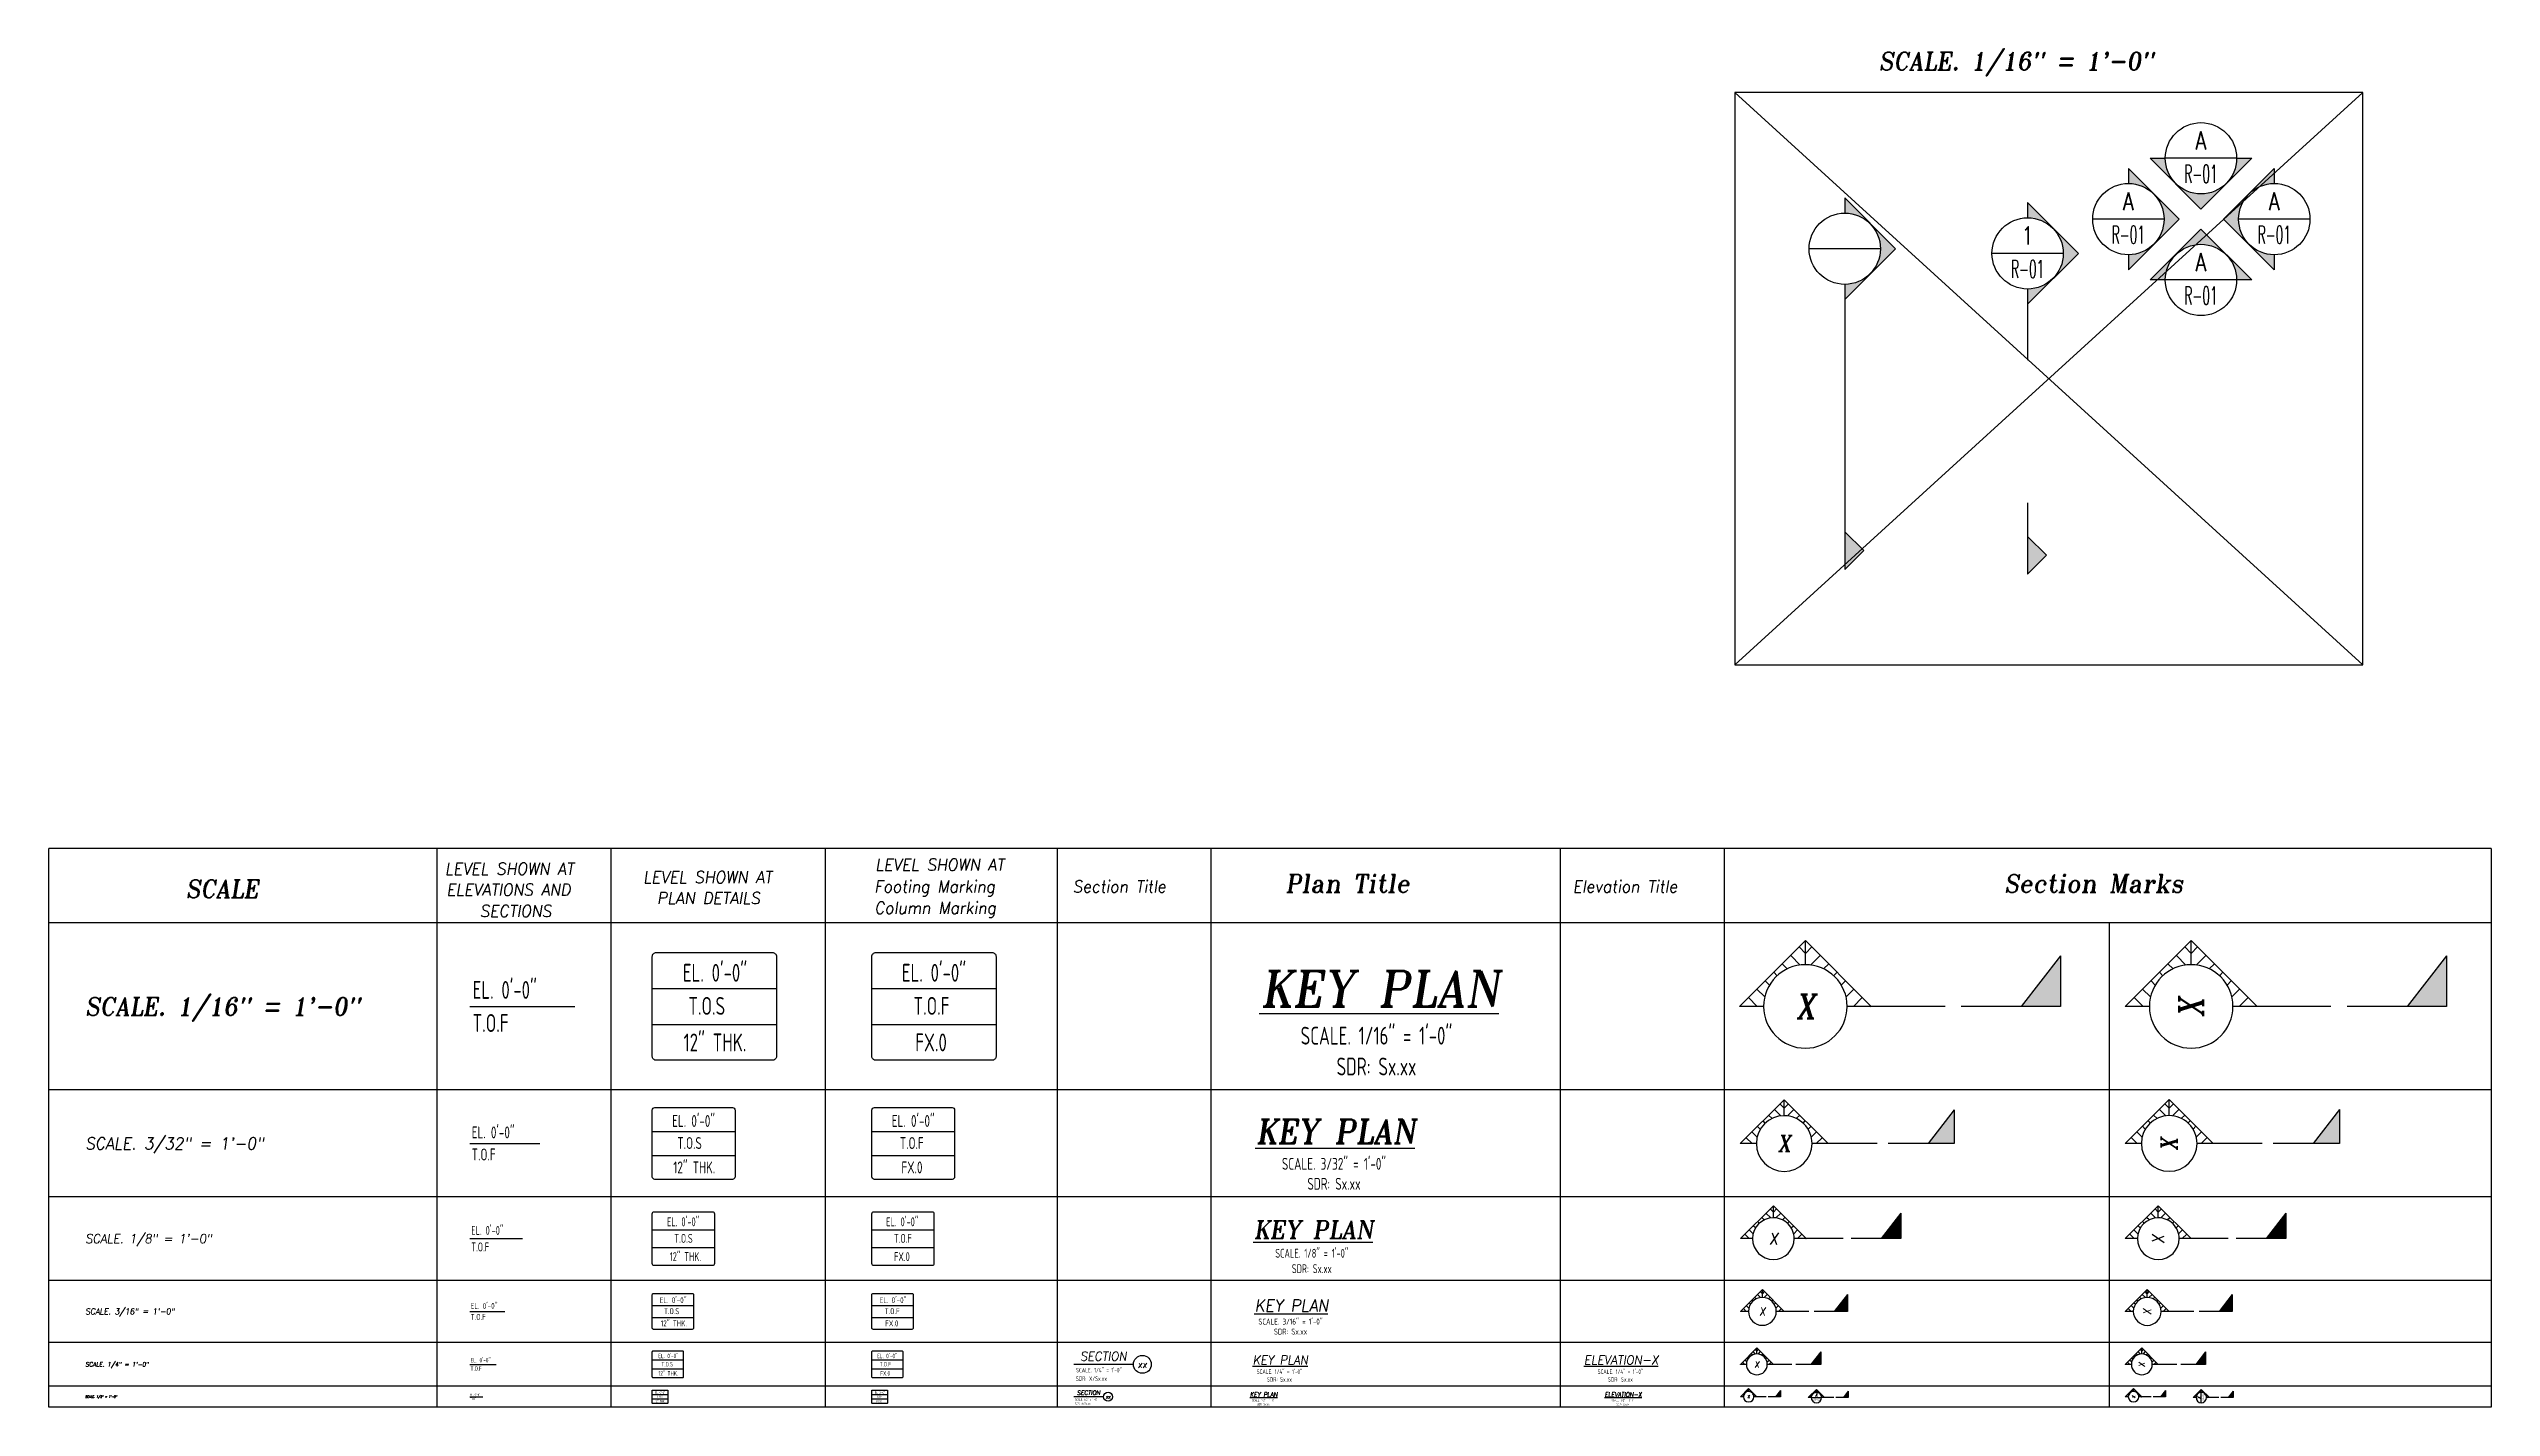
# Model space of a CAD drawing. Header units: inches. Extents: x 10095 to 38568, y -2433 to 4174.
# Drawn here: x 10095 to 12560, y 466 to 1837 of the extents above; entities that cross this region are included whole.
import ezdxf
from ezdxf.enums import TextEntityAlignment as Align

# ---------------------------------------------------------------- set-up
doc = ezdxf.new("R2010")
doc.units = ezdxf.units.IN
doc.header["$MEASUREMENT"] = 0
doc.layers.get('0').update_dxf_attribs({"linetype": 'CONTINUOUS'})
doc.layers.get('Defpoints').update_dxf_attribs({"linetype": 'CONTINUOUS'})
for name, color, linetype in [('0-25TEXT', 7, 'CONTINUOUS'), ('0-35TEXT', 3, 'CONTINUOUS'), ('0-50', 10, 'CONTINUOUS'), ('3', 3, 'CONTINUOUS'), ('FOOTING MARK', 3, 'CONTINUOUS'), ('Hgblock', 7, 'CONTINUOUS')]:
    doc.layers.add(name, color=color, linetype=linetype)
doc.styles.add('AR', font='ARCHQUIK.shx', dxfattribs={"width": 0.8})
doc.styles.add('ROMANS', font='romans.shx', dxfattribs={"width": 0.57})
doc.styles.add('ROMANT', font='romant')

msp = doc.modelspace()

# ---------------------------------------------------------------- texts
at = {"color": 7, "linetype": 'Continuous', "style": 'ROMANT', "oblique": 9, "width": 0.95}
for s, height, p in [('SCALE. 1/16" = 1\'-0"', 18, (11941.93262, 1816.04823)), ('LEVEL SHOWN AT', 12, (10494.47106, 1003.60802)), ('LEVEL SHOWN AT', 12, (10928.98116, 1007.74487)), ('SCALE', 18, (10233.04053, 980.26932)), ('ELEVATIONS AND', 12, (10496.08664, 982.5044)), ('LEVEL SHOWN AT', 12, (10694.57378, 995.10721)), ('Footing Marking', 12, (10927.97756, 985.70511)), ('Section Title', 12, (11128.25817, 985.70511)), ('Plan Title', 18, (11342.95018, 985.70511)), ('Elevation Title', 12, (11632.88403, 985.70511)), ('Section Marks', 18, (12068.62415, 985.70511)), ('SECTIONS', 12, (10529.73081, 960.92846)), ('PLAN DETAILS', 12, (10708.56652, 974.00359)), ('Column Marking', 12, (10927.97756, 964.17426)), ('SCALE. 1/16" = 1\'-0"', 18, (10131.52833, 861.55507)), ('SCALE. 3/32" = 1\'-0"', 12, (10131.52833, 726.25531)), ('SCALE. 1/8" = 1\'-0"', 9, (10131.52833, 631.58469)), ('SCALE. 3/16" = 1\'-0"', 6, (10131.52833, 559.63634)), ('SCALE. 1/4" = 1\'-0"', 4.5, (10131.52833, 506.89447)), ('SCALE. 1/2" = 1\'-0"', 2.25, (10131.52833, 475.32463))]:
    msp.add_text(s, height=height, dxfattribs=at).set_placement(p)
for s, height, p in [('%%UKEY PLAN', 36, (11438.43648, 870.55507)), ('%%UKEY PLAN', 24, (11393.69148, 732.25531)), ('%%UKEY PLAN', 18, (11371.31898, 636.08469)), ('%%UKEY PLAN', 12, (11348.94648, 562.63634)), ('%%UKEY PLAN', 9, (11337.76023, 509.14447)), ('%%UELEVATION-X', 9, (11681.87749, 509.14447)), ('%%UKEY PLAN', 4.5, (11320.98085, 476.44963)), ('%%UELEVATION-X', 4.5, (11683.82673, 476.44963))]:
    msp.add_text(s, height=height, dxfattribs=at).set_placement(p, align=Align.CENTER)
at = {"layer": '0-35TEXT', "style": 'AR'}
for s, height, width, p in [('EL. 0\'-0"', 17.99955, 0.8, (10767.10092, 895.52911)), ('T.O.S', 17.99955, 0.8, (10758.7895, 862.0999)), ('12" THK.', 17.99955, 0.8, (10767.10642, 825.20636)), ('SCALE. 1/16" = 1\'-0"', 17.99955, 0.8, (11434.77814, 832.03002)), ('SDR: Sx.xx', 17.99955, 0.8, (11434.77814, 800.91483)), ('EL. 0\'-0"', 11.9997, 0.8, (10745.45573, 748.90467)), ('12" THK.', 11.9997, 0.8, (10746.13692, 702.02284)), ('T.O.S', 11.9997, 0.8, (10741.41889, 726.61853)), ('SCALE. 3/32" = 1\'-0"', 12, 0.8, (11391.86231, 705.6488)), ('SDR: Sx.xx', 12, 0.8, (11391.86231, 685.47323)), ('EL. 0\'-0"', 8.999775, 0.8, (10734.88009, 648.57171)), ('12" THK.', 8.999775, 0.8, (10737.21087, 613.41033)), ('T.O.S', 8.999775, 0.8, (10735.32472, 631.8571)), ('SCALE. 1/8" = 1\'-0"', 8.999775, 0.8, (11369.48981, 616.82216)), ('SDR: Sx.xx', 8.999775, 0.8, (11369.48981, 601.26457)), ('EL. 0\'-0"', 5.99985, 0.8, (10724.88311, 570.96102)), ('12" THK.', 5.99985, 0.8, (10725.53962, 547.5201)), ('T.O.S', 5.99985, 0.8, (10723.33189, 559.81795)), ('SCALE. 3/16" = 1\'-0"', 6, 0.8, (11348.03189, 549.33309)), ('SDR: Sx.xx', 6, 0.8, (11348.03189, 539.2453)), ('EL. 0\'-0"', 4.499887, 0.8, (10720.03869, 515.38798)), ('12" THK.', 4.499887, 0.8, (10719.856, 497.80729)), ('T.O.S', 4.499887, 0.8, (10718.85411, 507.03067)), ('SCALE. 1/4" = 1\'-0"', 4.4998875, 0.8, (11336.84564, 499.51321)), ('SDR: Sx.xx', 4.499887, 0.8, (11336.84564, 491.73441)), ('SCALE. 1/4" = 1\'-0"', 4.4998875, 0.8, (11680.96291, 499.51321)), ('SDR: Sx.xx', 4.499887, 0.8, (11680.96291, 491.73441)), ('12" THK.', 2.249944, 0.8, (10711.63618, 470.78105)), ('EL. 0\'-0"', 2.249944, 0.8, (10711.72543, 479.57139)), ('T.O.S', 2.249944, 0.8, (10711.61477, 475.39274)), ('SCALE. 1/2" = 1\'-0"', 2.2499437, 0.8, (11320.52356, 471.634)), ('SDR: Sx.xx', 2.249944, 0.8, (11320.52356, 467.74461)), ('SCALE. 1/2" = 1\'-0"', 2.2499437, 0.8, (11683.36944, 471.634)), ('SDR: Sx.xx', 2.249944, 0.8, (11683.36944, 467.74461)), ('XX-XX', 2, 0.7, (11879.02269, 472.6208))]:
    msp.add_text(s, height=height, dxfattribs=dict(at, width=width)).set_placement(p, align=Align.CENTER)
at = {"layer": '0-35TEXT', "style": 'AR', "width": 0.8}
for s, height, p in [('EL. 0\'-0"', 17.99955, (10522.43545, 878.23385)), ('T.O.F', 17.99955, (10522.43545, 844.80464)), ('EL. 0\'-0"', 11.9997, (10521.50121, 737.3745)), ('T.O.F', 11.9997, (10521.50121, 715.08836)), ('EL. 0\'-0"', 8.999775, (10521.03409, 639.92408)), ('T.O.F', 8.999775, (10521.03409, 623.20947)), ('EL. 0\'-0"', 5.99985, (10520.56696, 565.19594)), ('T.O.F', 5.99985, (10520.56696, 554.05286)), ('T.O.F', 4.499887, (10520.3334, 502.70686)), ('EL. 0\'-0"', 4.499887, (10520.3334, 511.06416)), ('SDR: X/Sx.xx', 4.4998875, (11131.34861, 492.51269)), ('SCALE. 1/4" = 1\'-0"', 4.4998875, (11131.5422, 501.06362)), ('T.O.F', 2.249944, (10519.98306, 473.23083)), ('EL. 0\'-0"', 2.249944, (10519.98306, 477.40948)), ('SDR: X/Sx.xx', 2.2499437, (11130.30514, 468.2628)), ('SCALE. 1/2" = 1\'-0"', 2.2499437, (11130.40193, 472.47087))]:
    msp.add_text(s, height=height, dxfattribs=at).set_placement(p)
at = {"layer": '0-35TEXT', "style": 'AR', "width": 0.7}
msp.add_text('XX-XX', height=2, rotation=90, dxfattribs=at).set_placement((12270.29728, 475.86224), align=Align.CENTER)
at = {"layer": 'FOOTING MARK', "style": 'AR', "width": 0.8}
for s, height, p in [('EL. 0\'-0"', 17.99955, (10988.11893, 895.52911)), ('T.O.F', 17.99955, (10985.59801, 862.0999)), ('FX.0', 17.99955, (10985.15096, 825.20636)), ('EL. 0\'-0"', 11.9997, (10967.14469, 748.90467)), ('T.O.F', 11.9997, (10965.71495, 726.61853)), ('FX.0', 11.9997, (10965.88934, 702.02284)), ('EL. 0\'-0"', 8.999775, (10956.09452, 648.57171)), ('T.O.F', 8.999775, (10956.71111, 631.8571)), ('FX.0', 8.999775, (10955.74645, 613.41033)), ('EL. 0\'-0"', 5.99985, (10946.86595, 570.96102)), ('T.O.F', 5.99985, (10945.90666, 559.81795)), ('FX.0', 5.99985, (10945.55095, 547.5201)), ('EL. 0\'-0"', 4.499887, (10940.9059, 515.38798)), ('T.O.F', 4.499887, (10938.95317, 507.03067)), ('FX.0', 4.499887, (10938.85501, 497.80729)), ('EL. 0\'-0"', 2.249944, (10933.59367, 479.57139)), ('T.O.F', 2.249944, (10932.80326, 475.39274)), ('FX.0', 2.249944, (10932.70687, 470.78105))]:
    msp.add_text(s, height=height, dxfattribs=at).set_placement(p, align=Align.CENTER)

# ---------------------------------------------------------------- blocks, each defined once
blk = doc.blocks.new('SECT1')
at = {"color": 7, "linetype": 'Continuous'}
blk.add_line((0.627, 0), (-0.627, 0), dxfattribs=at)
blk.add_circle((0.815, 0), 0.188, dxfattribs=at)
at = {"color": 7, "linetype": 'Continuous', "style": 'ROMANT', "oblique": 9, "width": 0.95}
blk.add_text('SECTION', height=0.1875, dxfattribs=at).set_placement((-0.006, 0.077), align=Align.CENTER)
blk.add_attdef('SECT1', text='', height=0.141, dxfattribs=at).set_placement((0.815, 0), align=Align.MIDDLE)
blk = doc.blocks.new('SECTARO')
at = {"linetype": 'Continuous'}
blk.add_line((33.32, 16.99), (20.13, 0), dxfattribs=at)
for p, q in [((33.32, 16.99), (33.32, 0)), ((33.32, 0), (0, 0))]:
    blk.add_line(p, q)
for points in [[(33.32, 0), (33.32, 16.99), (33.32, 0), (20.13, 0)], [(33.32, 16.99), (20.13, 0), (33.32, 0), (33.32, 16.99)]]:
    blk.add_solid(points, dxfattribs=at)
blk = doc.blocks.new('*X3')
at = {"color": 0, "linetype": 'Continuous'}
for p, q in [((-1.108, 0.278), (-1.075, 0.312)), ((-1.081, 0.217), (-1.031, 0.267)), ((-1.013, 0.197), (-0.986, 0.223)), ((-0.96, 0.161), (-0.942, 0.179)), ((-0.92, 0.112), (-0.898, 0.135)), ((-0.895, 0.05), (-0.854, 0.091)), ((-0.856, 0), (-0.81, 0.046)), ((-0.768, 0), (-0.765, 0.002))]:
    blk.add_line(p, q, dxfattribs=at)
blk = doc.blocks.new('*X2')
at = {"color": 0, "linetype": 'Continuous'}
for p, q in [((-1.108, 0.278), (-1.075, 0.312)), ((-0.96, 0.161), (-0.942, 0.179)), ((-0.856, 0), (-0.81, 0.046))]:
    blk.add_line(p, q, dxfattribs=at)
blk = doc.blocks.new('SECTNU')
at = {"linetype": 'Continuous'}
blk.add_line((-24.74, 0), (-32.81, 0), dxfattribs=at)
blk.add_line((0, 0), (-24.74, 0))
at = {"layer": '3'}
for p, q in [((-68.89, 0), (-46.81, 22.07)), ((-60.81, 0), (-68.89, 0))]:
    blk.add_line(p, q, dxfattribs=at)
at = {"layer": '3', "linetype": 'Continuous'}
blk.add_line((-46.81, 14), (-46.81, 22.07), dxfattribs=at)
at = {"layer": '3'}
for points in [[(-46.81, 22.07), (-24.74, 0), (-32.81, 0, 1)], [(-32.81, 0, 0.414214), (-46.81, 14)]]:
    blk.add_lwpolyline(points, format="xyb", dxfattribs=at)
for start, end in [(90, 180), (180, 0)]:
    blk.add_arc((-46.81, 0), 14, start, end, dxfattribs=at)
at = {"linetype": 'Continuous', "xscale": -64, "yscale": 64, "zscale": 64, "rotation": 359.9999999999999}
blk.add_blockref('*X3', (-117.73, 0), dxfattribs=at)
at = {"linetype": 'Continuous', "xscale": 64, "yscale": 64, "zscale": 64}
for name in ['*X3', '*X2']:
    blk.add_blockref(name, (24.1, 0), dxfattribs=at)
at = {"linetype": 'Continuous', "style": 'ROMANT', "oblique": 9, "width": 0.9}
blk.add_attdef('NO', text='', height=8, dxfattribs=at).set_placement((-46.81, 0), align=Align.MIDDLE)
blk = doc.blocks.new('section_elevation_mark1')
at = {"layer": 'Hgblock'}
for points in [[(0, 0.356), (0, 0.25, -0.414214), (0.25, 0, -0.414214), (0, -0.25), (0, -0.356), (0.356, 0)], [(0, -1.985), (0, -2.25), (0.133, -2.117)]]:
    blk.add_hatch(color=7, dxfattribs=at).paths.add_polyline_path(points)
at = {"layer": 'Hgblock', "color": 7}
for p, q in [((0.25, 0), (-0.25, 0)), ((0, -0.25), (0, -2.25)), ((0, -0.25), (0, -0.75)), ((0, -1.75), (0, -2.25))]:
    blk.add_line(p, q, dxfattribs=at)
for points in [[(0, -0.25), (0, -0.356), (0.356, 0), (0, 0.356), (0, 0.25)], [(0, -2.25), (0.133, -2.117), (0, -1.985)]]:
    blk.add_lwpolyline(points, dxfattribs=at)
blk.add_circle((0, 0), 0.25, dxfattribs=at)
at = {"layer": 'Hgblock', "color": 3, "style": 'ROMANS'}
for tag, width, p in [('NO', 0.8, (0, 0.125)), ('DWG', 0.5, (0, -0.109))]:
    blk.add_attdef(tag, text='', height=0.125, dxfattribs=dict(at, width=width)).set_placement(p, align=Align.MIDDLE_CENTER)
blk = doc.blocks.new('*U40')
at = {"layer": 'Hgblock'}
for points in [[(0, 0.356), (0, 0.25, -0.414214), (0.25, 0, -0.414214), (0, -0.25), (0, -0.356), (0.356, 0)], [(0, -1.985), (0, -2.25), (0.133, -2.117)]]:
    blk.add_hatch(color=7, dxfattribs=at).paths.add_polyline_path(points)
at = {"layer": 'Hgblock', "color": 7}
for p, q in [((0.25, 0), (-0.25, 0)), ((0, -0.25), (0, -0.75)), ((0, -1.75), (0, -2.25))]:
    blk.add_line(p, q, dxfattribs=at)
for points in [[(0, -0.25), (0, -0.356), (0.356, 0), (0, 0.356), (0, 0.25)], [(0, -2.25), (0.133, -2.117), (0, -1.985)]]:
    blk.add_lwpolyline(points, dxfattribs=at)
blk.add_circle((0, 0), 0.25, dxfattribs=at)
at = {"layer": 'Hgblock', "color": 3, "style": 'ROMANS'}
for tag, width, p in [('NO', 0.8, (0, 0.125)), ('DWG', 0.5, (0, -0.109))]:
    blk.add_attdef(tag, text='', height=0.125, dxfattribs=dict(at, width=width)).set_placement(p, align=Align.MIDDLE_CENTER)
blk = doc.blocks.new('*U36')
at = {"layer": 'Hgblock'}
blk.add_hatch(color=7, dxfattribs=at).paths.add_polyline_path([(0, 0.356), (0, 0.25, -0.414214), (0.25, 0, -0.414214), (0, -0.25), (0, -0.356), (0.356, 0)])
at = {"layer": 'Hgblock', "color": 7}
blk.add_line((0.25, 0), (-0.25, 0), dxfattribs=at)
blk.add_lwpolyline([(0, -0.25), (0, -0.356), (0.356, 0), (0, 0.356), (0, 0.25)], dxfattribs=at)
blk.add_circle((0, 0), 0.25, dxfattribs=at)
at = {"layer": 'Hgblock', "color": 3, "style": 'ROMANS'}
for tag, width, p in [('NO', 0.8, (0, 0.125)), ('DWG', 0.5, (0, -0.109))]:
    blk.add_attdef(tag, text='', height=0.125, dxfattribs=dict(at, width=width)).set_placement(p, align=Align.MIDDLE_CENTER)
blk = doc.blocks.new('*U37')
at = {"layer": 'Hgblock'}
blk.add_hatch(color=7, dxfattribs=at).paths.add_polyline_path([(0, 0.356), (0, 0.25, 0.414214), (-0.25, 0, 0.414214), (0, -0.25), (0, -0.356), (-0.356, 0)])
at = {"layer": 'Hgblock', "color": 7}
blk.add_line((0.25, 0), (-0.25, 0), dxfattribs=at)
blk.add_lwpolyline([(0, -0.25), (0, -0.356), (-0.356, 0), (0, 0.356), (0, 0.25)], dxfattribs=at)
blk.add_circle((0, 0), 0.25, dxfattribs=at)
at = {"layer": 'Hgblock', "color": 3, "style": 'ROMANS'}
for tag, width, p in [('NO', 0.8, (0, 0.125)), ('DWG', 0.5, (0, -0.109))]:
    blk.add_attdef(tag, text='', height=0.125, dxfattribs=dict(at, width=width)).set_placement(p, align=Align.MIDDLE_CENTER)
blk = doc.blocks.new('*U38')
at = {"layer": 'Hgblock'}
blk.add_hatch(color=7, dxfattribs=at).paths.add_polyline_path([(-0.356, 0), (-0.25, 0, 0.414214), (0, -0.25, 0.414214), (0.25, 0), (0.356, 0), (0, -0.356)])
at = {"layer": 'Hgblock', "color": 7}
blk.add_line((0.25, 0), (-0.25, 0), dxfattribs=at)
blk.add_lwpolyline([(0.25, 0), (0.356, 0), (0, -0.356), (-0.356, 0), (-0.25, 0)], dxfattribs=at)
blk.add_circle((0, 0), 0.25, dxfattribs=at)
at = {"layer": 'Hgblock', "color": 3, "style": 'ROMANS'}
for tag, width, p in [('NO', 0.8, (0, 0.125)), ('DWG', 0.5, (0, -0.109))]:
    blk.add_attdef(tag, text='', height=0.125, dxfattribs=dict(at, width=width)).set_placement(p, align=Align.MIDDLE_CENTER)
blk = doc.blocks.new('*U39')
at = {"layer": 'Hgblock'}
blk.add_hatch(color=7, dxfattribs=at).paths.add_polyline_path([(0.356, 0), (0.25, 0, 0.414214), (0, 0.25, 0.414214), (-0.25, 0), (-0.356, 0), (0, 0.356)])
at = {"layer": 'Hgblock', "color": 7}
blk.add_line((0.25, 0), (-0.25, 0), dxfattribs=at)
blk.add_lwpolyline([(-0.25, 0), (-0.356, 0), (0, 0.356), (0.356, 0), (0.25, 0)], dxfattribs=at)
blk.add_circle((0, 0), 0.25, dxfattribs=at)
at = {"layer": 'Hgblock', "color": 3, "style": 'ROMANS'}
for tag, width, p in [('NO', 0.8, (0, 0.125)), ('DWG', 0.5, (0, -0.109))]:
    blk.add_attdef(tag, text='', height=0.125, dxfattribs=dict(at, width=width)).set_placement(p, align=Align.MIDDLE_CENTER)

# ---------------------------------------------------------------- linework, layer by layer
at = {"color": 8}
for p, q in [((10094.6964, 465.92747), (10094.6964, 1029.94747)), ((12559.88974, 1029.94747), (10094.6964, 1029.94747)), ((10486.53089, 465.92747), (10486.53089, 1029.94747)), ((10661.8099, 1029.94747), (10661.8099, 465.92747)), ((10878.15756, 1029.94747), (10878.15756, 465.92747)), ((11112.56494, 1029.94747), (11112.56494, 465.92747)), ((11267.44569, 1029.94747), (11267.44569, 465.92747)), ((11620.18444, 1029.94747), (11620.18444, 465.92747)), ((11785.84266, 1029.94747), (11785.84266, 465.92747)), ((12559.88974, 1029.94747), (12559.88974, 465.92747)), ((12559.88974, 954.81334), (10094.6964, 954.81334)), ((12174.40269, 954.81334), (12174.40269, 465.92747)), ((12559.88974, 786.29679), (10094.6964, 786.29679)), ((12559.88974, 678.21383), (10094.6964, 678.21383)), ((12559.88974, 593.95555), (10094.6964, 593.95555)), ((12559.88974, 531.31713), (10094.6964, 531.31713)), ((12559.88974, 486.9718), (10094.6964, 486.9718)), ((12559.88974, 465.92747), (10094.6964, 465.92747))]:
    msp.add_line(p, q, dxfattribs=at)
msp.add_lwpolyline([(12430.20957, 1793.48766), (11796.51024, 1793.48766), (11796.51024, 1215.64206), (12430.20957, 1215.64206)], close=True)
for points in [[(11796.51024, 1215.64206), (12430.20957, 1793.48766)], [(12430.20957, 1215.64206), (11796.51024, 1793.48766)]]:
    msp.add_lwpolyline(points)
at = {"layer": '0-50'}
for p, q in [((10703.7646, 888.6934), (10829.08252, 888.6934)), ((10519.63272, 870.55507), (10625.62797, 870.55507)), ((10703.7646, 852.41674), (10829.08252, 852.41674)), ((10703.7646, 744.34753), (10787.30988, 744.34753)), ((10519.63272, 732.25531), (10590.29622, 732.25531)), ((10703.7646, 720.16309), (10787.30988, 720.16309)), ((10703.7646, 645.15385), (10766.42356, 645.15385)), ((10519.63272, 636.08469), (10572.63035, 636.08469)), ((10703.7646, 627.01552), (10766.42356, 627.01552)), ((10703.7646, 568.68245), (10745.53724, 568.68245)), ((10519.63272, 562.63634), (10554.96447, 562.63634)), ((10703.7646, 556.59023), (10745.53724, 556.59023)), ((10519.63272, 509.14447), (10546.13153, 509.14447)), ((10703.7646, 513.67905), (10735.09408, 513.67905)), ((10703.7646, 504.60988), (10735.09408, 504.60988)), ((10519.63272, 476.44963), (10532.73163, 476.44963)), ((10703.7646, 478.71693), (10719.42934, 478.71693)), ((10703.7646, 474.18234), (10719.42934, 474.18234))]:
    msp.add_line(p, q, dxfattribs=at)
for points in [[(10707.7646, 924.97005), (10825.08252, 924.97005, -0.4142135624), (10829.08252, 920.97005), (10829.08252, 820.14008, -0.4142135624), (10825.08252, 816.14008), (10707.7646, 816.14008, -0.4142135624), (10703.7646, 820.14008), (10703.7646, 920.97005, -0.4142135624)], [(10706.43127, 768.53197), (10784.64321, 768.53197, -0.4142135624), (10787.30988, 765.8653), (10787.30988, 698.64532, -0.4142135624), (10784.64321, 695.97865), (10706.43127, 695.97865, -0.4142135624), (10703.7646, 698.64532), (10703.7646, 765.8653, -0.4142135624)], [(10705.7646, 663.29218), (10764.42356, 663.29218, -0.4142135624), (10766.42356, 661.29218), (10766.42356, 610.87719, -0.4142135624), (10764.42356, 608.87719), (10705.7646, 608.87719, -0.4142135624), (10703.7646, 610.87719), (10703.7646, 661.29218, -0.4142135624)], [(10705.09793, 580.77467), (10744.20391, 580.77467, -0.4142135624), (10745.53724, 579.44133), (10745.53724, 545.83134, -0.4142135624), (10744.20391, 544.49801), (10705.09793, 544.49801, -0.4142135624), (10703.7646, 545.83134), (10703.7646, 579.44133, -0.4142135624)], [(10704.7646, 522.74821), (10734.09408, 522.74821, -0.4142135624), (10735.09408, 521.74821), (10735.09408, 496.54072, -0.4142135624), (10734.09408, 495.54072), (10704.7646, 495.54072, -0.4142135624), (10703.7646, 496.54072), (10703.7646, 521.74821, -0.4142135624)], [(10704.2646, 483.25151), (10718.92934, 483.25151, -0.4142135624), (10719.42934, 482.75151), (10719.42934, 470.14776, -0.4142135624), (10718.92934, 469.64776), (10704.2646, 469.64776, -0.4142135624), (10703.7646, 470.14776), (10703.7646, 482.75151, -0.4142135624)]]:
    msp.add_lwpolyline(points, format="xyb", close=True, dxfattribs=at)
at = {"layer": 'Defpoints'}
for points in [[(11873.51748, 475.62655), (11884.05651, 475.62655)], [(12267.29153, 470.35703), (12267.29153, 480.89606)]]:
    msp.add_lwpolyline(points, dxfattribs=at)
at = {"layer": 'FOOTING MARK', "color": 1}
for p, q in [((10925.45356, 888.6934), (11050.77148, 888.6934)), ((10925.45356, 852.41674), (11050.77148, 852.41674)), ((10925.45356, 744.34753), (11008.99884, 744.34753)), ((10925.45356, 720.16309), (11008.99884, 720.16309)), ((10925.45356, 645.15385), (10988.11252, 645.15385)), ((10925.45356, 627.01552), (10988.11252, 627.01552)), ((10925.45356, 568.68245), (10967.2262, 568.68245)), ((10925.45356, 556.59023), (10967.2262, 556.59023)), ((10925.45356, 513.67905), (10956.78304, 513.67905)), ((10925.45356, 504.60988), (10956.78304, 504.60988)), ((10925.45356, 478.71693), (10941.1183, 478.71693)), ((10925.45356, 474.18234), (10941.1183, 474.18234))]:
    msp.add_line(p, q, dxfattribs=at)
for points in [[(10929.45356, 924.97005), (11046.77148, 924.97005, -0.4142135624), (11050.77148, 920.97005), (11050.77148, 820.14008, -0.4142135624), (11046.77148, 816.14008), (10929.45356, 816.14008, -0.4142135624), (10925.45356, 820.14008), (10925.45356, 920.97005, -0.4142135624)], [(10928.12022, 768.53197), (11006.33217, 768.53197, -0.4142135624), (11008.99884, 765.8653), (11008.99884, 698.64532, -0.4142135624), (11006.33217, 695.97865), (10928.12022, 695.97865, -0.4142135624), (10925.45356, 698.64532), (10925.45356, 765.8653, -0.4142135624)], [(10927.45356, 663.29218), (10986.11252, 663.29218, -0.4142135624), (10988.11252, 661.29218), (10988.11252, 610.87719, -0.4142135624), (10986.11252, 608.87719), (10927.45356, 608.87719, -0.4142135624), (10925.45356, 610.87719), (10925.45356, 661.29218, -0.4142135624)], [(10926.78689, 580.77467), (10965.89286, 580.77467, -0.4142135624), (10967.2262, 579.44133), (10967.2262, 545.83134, -0.4142135624), (10965.89286, 544.49801), (10926.78689, 544.49801, -0.4142135624), (10925.45356, 545.83134), (10925.45356, 579.44133, -0.4142135624)], [(10926.45356, 522.74821), (10955.78304, 522.74821, -0.4142135624), (10956.78304, 521.74821), (10956.78304, 496.54072, -0.4142135624), (10955.78304, 495.54072), (10926.45356, 495.54072, -0.4142135624), (10925.45356, 496.54072), (10925.45356, 521.74821, -0.4142135624)], [(10925.95356, 483.25151), (10940.6183, 483.25151, -0.4142135624), (10941.1183, 482.75151), (10941.1183, 470.14776, -0.4142135624), (10940.6183, 469.64776), (10925.95356, 469.64776, -0.4142135624), (10925.45356, 470.14776), (10925.45356, 482.75151, -0.4142135624)]]:
    msp.add_lwpolyline(points, format="xyb", close=True, dxfattribs=at)

# ---------------------------------------------------------------- block references
for p, xscale, yscale, zscale in [((12008.6601, 870.55507), 3.01115058704454, 3.01115058704454, 3.01115058704454), ((11940.25759, 732.10732), 2.00743372469636, 2.00743372469636, 2.00743372469636), ((11905.83436, 636.08468), 1.50557529352227, 1.50557529352227, 1.50557529352227), ((11871.26316, 562.63633), 1.00371686234818, 1.00371686234818, 1.00371686234818), ((11853.97755, 509.14446), 0.752787646761135, 0.752787646761135, 0.752787646761135), ((11828.04915, 476.44963), 0.3763938233805675, 0.3763938233805675, 0.3763938233805675)]:
    msp.add_blockref('SECTNU', p, dxfattribs=dict(xscale=xscale, yscale=yscale, zscale=zscale)).add_auto_attribs({'NO': 'X'})
ref = msp.add_blockref('SECTNU', (12398.05254, 870.55507), dxfattribs=dict(xscale=3.01115058704454, yscale=3.01115058704454, zscale=3.01115058704454))
ref.add_attrib('NO', 'X', dxfattribs={"linetype": 'Continuous', "height": 24.0892, "rotation": 90, "style": 'ROMANT', "oblique": 9, "width": 0.9}).set_placement((12257.09246, 869.04698), align=Align.MIDDLE)
for p, xscale, yscale, zscale in [((12024.99386, 870.55505), 3.01115058704454, 3.01115058704454, 3.01115058704454), ((12414.3863, 870.55505), 3.01115058704454, 3.01115058704454, 3.01115058704454), ((11951.14677, 732.10731), 2.00743372469636, 2.00743372469636, 2.00743372469636), ((12339.76228, 732.2183), 2.00743372469636, 2.00743372469636, 2.00743372469636), ((11914.00125, 636.08467), 1.50557529352227, 1.50557529352227, 1.50557529352227), ((12302.5058, 636.0847), 1.50557529352227, 1.50557529352227, 1.50557529352227), ((11876.70775, 562.63633), 1.00371686234818, 1.00371686234818, 1.00371686234818), ((12265.17529, 562.59935), 1.00371686234818, 1.00371686234818, 1.00371686234818), ((11858.061, 509.14446), 0.752787646761135, 0.752787646761135, 0.752787646761135), ((12246.56553, 509.14447), 0.752787646761135, 0.752787646761135, 0.752787646761135), ((11830.09087, 476.44963), 0.3763938233805675, 0.3763938233805675, 0.3763938233805675), ((11898.44873, 475.62655), 0.3763938233805675, 0.3763938233805675, 0.3763938233805675), ((12218.5954, 476.44963), 0.3763938233805675, 0.3763938233805675, 0.3763938233805675), ((12286.95326, 475.62655), 0.3763938233805675, 0.3763938233805675, 0.3763938233805675)]:
    msp.add_blockref('SECTARO', p, dxfattribs=dict(xscale=xscale, yscale=yscale, zscale=zscale))
ref = msp.add_blockref('SECTNU', (12328.87311, 732.21831), dxfattribs=dict(xscale=2.00743372469636, yscale=2.00743372469636, zscale=2.00743372469636))
ref.add_attrib('NO', 'X', dxfattribs={"linetype": 'Continuous', "height": 16.05947, "rotation": 90, "style": 'ROMANT', "oblique": 9, "width": 0.9}).set_placement((12234.89972, 731.21292), align=Align.MIDDLE)
ref = msp.add_blockref('SECTNU', (12294.33891, 636.08471), dxfattribs=dict(xscale=1.50557529352227, yscale=1.50557529352227, zscale=1.50557529352227))
ref.add_attrib('NO', 'X', dxfattribs={"linetype": 'Continuous', "height": 12.0446, "rotation": 90, "style": 'ROMANT', "oblique": 9, "width": 0.9}).set_placement((12223.85888, 635.33066), align=Align.MIDDLE)
ref = msp.add_blockref('SECTNU', (12259.7307, 562.59935), dxfattribs=dict(xscale=1.00371686234818, yscale=1.00371686234818, zscale=1.00371686234818))
ref.add_attrib('NO', 'X', dxfattribs={"linetype": 'Continuous', "height": 8.02973, "rotation": 90, "style": 'ROMANT', "oblique": 9, "width": 0.9}).set_placement((12212.74401, 562.09666), align=Align.MIDDLE)
ref = msp.add_blockref('SECTNU', (12242.48209, 509.14448), dxfattribs=dict(xscale=0.752787646761135, yscale=0.752787646761135, zscale=0.752787646761135))
ref.add_attrib('NO', 'X', dxfattribs={"linetype": 'Continuous', "height": 6.0223, "rotation": 90, "style": 'ROMANT', "oblique": 9, "width": 0.9}).set_placement((12207.24207, 508.76745), align=Align.MIDDLE)
ref = msp.add_blockref('SECTNU', (11896.40701, 475.62655), dxfattribs=dict(xscale=0.3763938233805675, yscale=0.3763938233805675, zscale=0.3763938233805675))
ref.add_attrib('NO', 'X', dxfattribs={"linetype": 'Continuous', "height": 3.01115, "style": 'ROMANT', "oblique": 9, "width": 0.9}).set_placement((11878.787, 478.25801), align=Align.MIDDLE)
ref = msp.add_blockref('SECTNU', (12216.55368, 476.44963), dxfattribs=dict(xscale=0.3763938233805675, yscale=0.3763938233805675, zscale=0.3763938233805675))
ref.add_attrib('NO', 'X', dxfattribs={"linetype": 'Continuous', "height": 3.01115, "rotation": 90, "style": 'ROMANT', "oblique": 9, "width": 0.9}).set_placement((12198.93367, 476.26112), align=Align.MIDDLE)
ref = msp.add_blockref('SECTNU', (12284.91154, 475.62655), dxfattribs=dict(xscale=0.3763938233805675, yscale=0.3763938233805675, zscale=0.3763938233805675))
ref.add_attrib('NO', 'X', dxfattribs={"linetype": 'Continuous', "height": 3.01115, "rotation": 90, "style": 'ROMANT', "oblique": 9, "width": 0.9}).set_placement((12264.95396, 475.43804), align=Align.MIDDLE)
at = {"layer": '0-25TEXT'}
for p, xscale, yscale, zscale in [((11159.35895, 509.14447), 48, 48, 48), ((11144.31031, 476.44963), 24, 24, 24)]:
    msp.add_blockref('SECT1', p, dxfattribs=dict(at, xscale=xscale, yscale=yscale, zscale=zscale)).add_auto_attribs({'SECT1': 'xx'})
at = {"layer": 'Hgblock'}
for name, p, xscale, yscale, zscale, values in [('*U38', (12267.00204, 1726.9613), 144.0262069888196, 144.0262069888196, 144.0262069888196, {'NO': 'A', 'DWG': 'R-01'}), ('*U36', (12193.69738, 1665.52256), 144.0262069888196, 144.0262069888196, 144.0262069888196, {'NO': 'A', 'DWG': 'R-01'}), ('*U37', (12340.99962, 1665.52256), 144.0262069888196, 144.0262069888196, 144.0262069888196, {'NO': 'A', 'DWG': 'R-01'}), ('*U40', (12092.0094, 1630.91214), 143.95392, 143.95392, 143.95392, {'NO': '1', 'DWG': 'R-01'}), ('*U39', (12267.00204, 1604.08383), 144.0262069888196, 144.0262069888196, 144.0262069888196, {'NO': 'A', 'DWG': 'R-01'})]:
    msp.add_blockref(name, p, dxfattribs=dict(at, xscale=xscale, yscale=yscale, zscale=zscale)).add_auto_attribs(values)
at = {"layer": 'Hgblock', "xscale": 143.95392, "yscale": 143.95392, "zscale": 143.95392}
msp.add_blockref('section_elevation_mark1', (11907.41668, 1635.62622), dxfattribs=at)

msp.set_redraw_order([(e.dxf.handle, doc.entitydb.next_handle()) for e in msp.query("TEXT MTEXT ATTDEF DIMENSION ARC_DIMENSION")])  # texts and dimensions are drawn at this point

doc.saveas('drawing.dxf')
